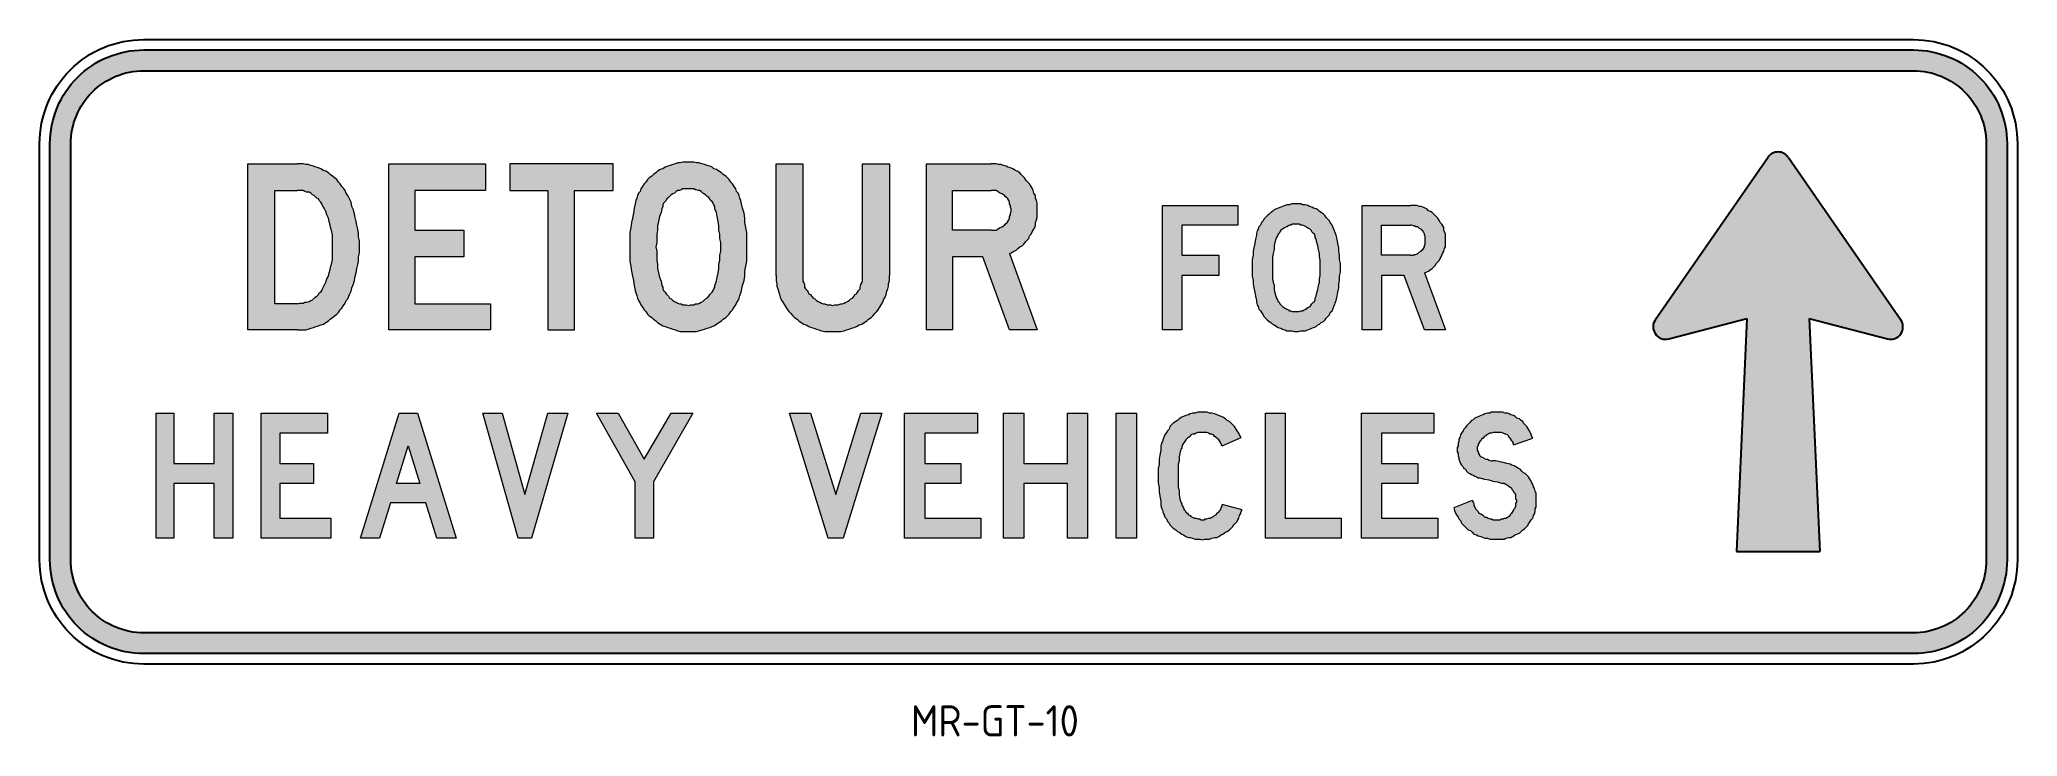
# Model space of a CAD drawing. Extents: x 73 to 263, y 139 to 206.
import ezdxf

# ---------------------------------------------------------------- set-up
doc = ezdxf.new("R2010")
doc.units = 0
doc.header["$LTSCALE"] = 12
doc.header["$MEASUREMENT"] = 0
doc.layers.get('0').update_dxf_attribs({"linetype": 'CONTINUOUS'})
for name, color, linetype in [('L25', 1, 'CONTINUOUS'), ('L35', 3, 'CONTINUOUS'), ('T25', 1, 'CONTINUOUS')]:
    doc.layers.add(name, color=color, linetype=linetype)
doc.styles.add('ISO', font='iso')

msp = doc.modelspace()

# ---------------------------------------------------------------- texts
at = {"layer": 'T25', "color": 3, "style": 'ISO'}
msp.add_text('MR-GT-10', height=3, dxfattribs=at).set_placement((156.88, 139.39))

# ---------------------------------------------------------------- blocks, each defined once
blk = doc.blocks.new('D1ARROW')
at = {"layer": 'L35'}
for p, q in [((-117.9, 222.8), (-9.9, 378.8)), ((9.9, 378.8), (117.9, 222.8)), ((-105, 204.4), (-30, 224)), ((-30, 224), (-40, 0)), ((30, 224), (105, 204.4)), ((30, 224), (40, 0)), ((-40, 0), (40, 0))]:
    blk.add_line(p, q, dxfattribs=at)
for centre, start, end in [((0, 372), 34.6952, 145.3048), ((-108, 216), 145.3048, 284.6593), ((108, 216), 255.3407, 34.6952)]:
    blk.add_arc(centre, 12, start, end, dxfattribs=at)
blk = doc.blocks.new('IBLK1')
at = {"layer": 'L35', "xscale": 0.1, "yscale": 0.1, "zscale": 0.1}
blk.add_blockref('D1ARROW', (12, 0), dxfattribs=at)

# ---------------------------------------------------------------- hatches: boundary and pattern name
at = {"layer": 'L25'}
h = msp.add_hatch(color=256, dxfattribs=at)
edge = h.paths.add_edge_path()
edge.add_line((83.17, 205.35), (253.17, 205.35))
edge.add_arc((253.17, 196.35), 9, 0, 90, ccw=False)
edge.add_line((262.17, 196.35), (262.17, 156.35))
edge.add_arc((253.17, 156.35), 9, 270, 360, ccw=False)
edge.add_line((253.17, 147.35), (83.17, 147.35))
edge.add_arc((83.17, 156.35), 9, 180, 270, ccw=False)
edge.add_line((74.17, 156.35), (74.17, 196.35))
edge.add_arc((83.17, 196.35), 9, 90, 180, ccw=False)
edge = h.paths.add_edge_path(flags=16)
edge.add_line((83.17, 203.35), (253.17, 203.35))
edge.add_arc((253.17, 196.35), 7, 0, 90, ccw=False)
edge.add_line((260.17, 196.35), (260.17, 156.35))
edge.add_arc((253.17, 156.35), 7, -90, 0, ccw=False)
edge.add_line((253.17, 149.35), (83.17, 149.35))
edge.add_arc((83.17, 156.35), 7, 180, 270, ccw=False)
edge.add_line((76.17, 156.35), (76.17, 196.35))
edge.add_arc((83.17, 196.35), 7, 90, 180, ccw=False)
h = msp.add_hatch(color=256, dxfattribs=at)
h.paths.add_polyline_path([(106.73, 194.42), (116.01, 194.42), (116.01, 191.84), (109.23, 191.84), (109.23, 188.05), (113.91, 188.05), (113.91, 185.47), (109.23, 185.47), (109.23, 180.95), (116.49, 180.95), (116.49, 178.45), (106.73, 178.45)])
h.paths.add_polyline_path([(118.35, 194.42), (118.35, 191.84), (121.98, 191.84), (121.98, 178.45), (124.56, 178.45), (124.56, 191.84), (128.27, 191.84), (128.27, 194.42)])
h.paths.add_polyline_path([(181.03, 190.39), (188.29, 190.39), (188.29, 188.53), (182.89, 188.53), (182.89, 185.63), (186.44, 185.63), (186.44, 183.69), (182.89, 183.69), (182.89, 178.45), (181.03, 178.45)])
h.paths.add_polyline_path([(97.94, 180.95), (95.76, 180.95), (95.76, 191.84), (97.94, 191.84), (98.18, 191.84), (98.34, 191.84), (98.5, 191.84), (98.66, 191.76), (98.82, 191.68), (99.07, 191.68), (99.23, 191.6), (99.39, 191.44), (99.55, 191.36), (99.63, 191.28), (99.79, 191.11), (99.95, 191.03), (100.03, 190.87), (100.19, 190.71), (100.28, 190.55), (100.36, 190.39), (100.52, 190.15), (100.68, 189.82), (100.76, 189.5), (100.92, 189.18), (101, 188.86), (101.08, 188.53), (101.16, 188.21), (101.24, 187.89), (101.32, 187.56), (101.32, 187.24), (101.32, 186.92), (101.32, 186.6), (101.32, 186.27), (101.32, 185.95), (101.32, 185.63), (101.32, 185.22), (101.24, 184.9), (101.16, 184.58), (101.08, 184.26), (101, 183.93), (100.92, 183.61), (100.76, 183.37), (100.68, 183.05), (100.52, 182.72), (100.36, 182.4), (100.28, 182.24), (100.19, 182.08), (100.03, 182), (99.95, 181.84), (99.79, 181.68), (99.63, 181.59), (99.55, 181.51), (99.39, 181.35), (99.23, 181.27), (99.07, 181.19), (98.82, 181.11), (98.66, 181.11), (98.5, 181.03), (98.34, 181.03), (98.18, 181.03)], flags=16)
h.paths.add_polyline_path([(97.94, 178.45), (93.18, 178.45), (93.18, 194.42), (97.94, 194.42), (98.26, 194.42), (98.5, 194.42), (98.74, 194.34), (98.98, 194.34), (99.23, 194.26), (99.47, 194.18), (99.71, 194.1), (99.95, 194.02), (100.19, 193.94), (100.44, 193.78), (100.68, 193.7), (100.92, 193.53), (101.08, 193.37), (101.32, 193.21), (101.49, 193.05), (101.73, 192.89), (101.89, 192.65), (102.05, 192.49), (102.21, 192.24), (102.37, 192.08), (102.53, 191.84), (102.61, 191.6), (102.78, 191.36), (102.94, 191.03), (103.1, 190.71), (103.18, 190.31), (103.34, 189.98), (103.42, 189.58), (103.5, 189.26), (103.58, 188.86), (103.66, 188.53), (103.74, 188.13), (103.82, 187.73), (103.82, 187.4), (103.91, 187), (103.91, 186.6), (103.91, 186.27), (103.91, 185.87), (103.82, 185.47), (103.82, 185.06), (103.74, 184.74), (103.66, 184.34), (103.58, 183.93), (103.5, 183.61), (103.42, 183.21), (103.34, 182.89), (103.18, 182.48), (103.1, 182.16), (102.94, 181.84), (102.78, 181.43), (102.61, 181.27), (102.53, 181.03), (102.37, 180.79), (102.21, 180.55), (102.05, 180.38), (101.89, 180.14), (101.73, 179.98), (101.49, 179.82), (101.32, 179.66), (101.08, 179.5), (100.92, 179.34), (100.68, 179.17), (100.44, 179.01), (100.19, 178.93), (99.95, 178.85), (99.71, 178.77), (99.47, 178.69), (99.23, 178.61), (98.98, 178.53), (98.74, 178.45), (98.5, 178.45), (98.26, 178.45)])
h.paths.add_polyline_path([(135.53, 192), (135.29, 192), (135.13, 192), (134.97, 192), (134.8, 191.92), (134.64, 191.84), (134.48, 191.84), (134.32, 191.76), (134.16, 191.6), (134, 191.52), (133.84, 191.44), (133.67, 191.28), (133.59, 191.19), (133.43, 191.03), (133.35, 190.87), (133.27, 190.79), (133.11, 190.63), (133.03, 190.47), (133.03, 190.31), (132.95, 190.07), (132.87, 189.74), (132.71, 189.34), (132.63, 188.86), (132.54, 188.45), (132.54, 188.05), (132.46, 187.64), (132.46, 187.24), (132.46, 186.84), (132.38, 186.43), (132.46, 186.03), (132.46, 185.63), (132.46, 185.14), (132.54, 184.74), (132.54, 184.34), (132.63, 183.93), (132.71, 183.53), (132.87, 183.13), (132.95, 182.72), (133.03, 182.56), (133.03, 182.4), (133.11, 182.24), (133.27, 182.08), (133.35, 181.92), (133.43, 181.84), (133.59, 181.68), (133.67, 181.51), (133.84, 181.43), (134, 181.27), (134.16, 181.19), (134.32, 181.11), (134.48, 181.03), (134.64, 180.95), (134.8, 180.95), (134.97, 180.87), (135.13, 180.87), (135.29, 180.87), (135.53, 180.79), (135.69, 180.87), (135.85, 180.87), (136.01, 180.87), (136.18, 180.95), (136.42, 180.95), (136.58, 181.03), (136.74, 181.11), (136.9, 181.19), (136.98, 181.27), (137.14, 181.43), (137.3, 181.51), (137.47, 181.68), (137.55, 181.84), (137.63, 181.92), (137.79, 182.08), (137.87, 182.24), (137.95, 182.4), (138.03, 182.56), (138.03, 182.72), (138.19, 183.13), (138.27, 183.53), (138.35, 183.93), (138.43, 184.34), (138.43, 184.74), (138.51, 185.14), (138.51, 185.63), (138.6, 186.03), (138.6, 186.43), (138.6, 186.84), (138.51, 187.24), (138.51, 187.64), (138.43, 188.05), (138.43, 188.45), (138.35, 188.86), (138.27, 189.34), (138.19, 189.74), (138.03, 190.07), (138.03, 190.31), (137.95, 190.47), (137.87, 190.63), (137.79, 190.79), (137.63, 190.87), (137.55, 191.03), (137.47, 191.19), (137.3, 191.28), (137.14, 191.44), (136.98, 191.52), (136.9, 191.6), (136.74, 191.76), (136.58, 191.84), (136.42, 191.84), (136.18, 191.92), (136.01, 192), (135.85, 192), (135.69, 192)], flags=16)
h.paths.add_polyline_path([(135.53, 194.58), (135.21, 194.58), (134.97, 194.58), (134.72, 194.5), (134.48, 194.5), (134.24, 194.42), (134, 194.34), (133.75, 194.26), (133.51, 194.18), (133.27, 194.1), (133.03, 193.94), (132.79, 193.86), (132.54, 193.7), (132.38, 193.53), (132.14, 193.37), (131.98, 193.21), (131.74, 193.05), (131.58, 192.89), (131.42, 192.65), (131.25, 192.49), (131.09, 192.24), (130.93, 192), (130.85, 191.76), (130.69, 191.6), (130.61, 191.36), (130.53, 191.11), (130.45, 190.87), (130.37, 190.55), (130.29, 190.15), (130.21, 189.66), (130.12, 189.18), (130.04, 188.77), (129.96, 188.29), (129.88, 187.81), (129.88, 187.32), (129.88, 186.92), (129.88, 186.43), (129.88, 185.95), (129.88, 185.47), (129.88, 185.06), (129.96, 184.58), (130.04, 184.1), (130.12, 183.61), (130.21, 183.21), (130.29, 182.72), (130.37, 182.24), (130.45, 182), (130.53, 181.76), (130.61, 181.51), (130.69, 181.27), (130.85, 181.03), (130.93, 180.87), (131.09, 180.63), (131.25, 180.38), (131.42, 180.22), (131.58, 179.98), (131.74, 179.82), (131.98, 179.66), (132.14, 179.5), (132.38, 179.34), (132.54, 179.17), (132.79, 179.01), (133.03, 178.85), (133.27, 178.77), (133.51, 178.69), (133.75, 178.61), (134, 178.53), (134.24, 178.45), (134.48, 178.37), (134.72, 178.29), (134.97, 178.29), (135.21, 178.29), (135.53, 178.29), (135.77, 178.29), (136.01, 178.29), (136.26, 178.29), (136.5, 178.37), (136.82, 178.45), (137.06, 178.53), (137.3, 178.61), (137.55, 178.69), (137.79, 178.77), (137.95, 178.85), (138.19, 179.01), (138.43, 179.17), (138.68, 179.34), (138.84, 179.5), (139.08, 179.66), (139.24, 179.82), (139.4, 179.98), (139.56, 180.22), (139.72, 180.38), (139.89, 180.63), (140.05, 180.87), (140.13, 181.03), (140.29, 181.27), (140.37, 181.51), (140.45, 181.76), (140.53, 182), (140.61, 182.24), (140.69, 182.72), (140.85, 183.21), (140.93, 183.61), (140.93, 184.1), (141.02, 184.58), (141.1, 185.06), (141.1, 185.47), (141.1, 185.95), (141.1, 186.43), (141.1, 186.92), (141.1, 187.32), (141.1, 187.81), (141.02, 188.29), (140.93, 188.77), (140.93, 189.18), (140.85, 189.66), (140.69, 190.15), (140.61, 190.55), (140.53, 190.87), (140.45, 191.11), (140.37, 191.36), (140.29, 191.6), (140.13, 191.76), (140.05, 192), (139.89, 192.24), (139.72, 192.49), (139.56, 192.65), (139.4, 192.89), (139.24, 193.05), (139.08, 193.21), (138.84, 193.37), (138.68, 193.53), (138.43, 193.7), (138.19, 193.86), (137.95, 193.94), (137.79, 194.1), (137.55, 194.18), (137.3, 194.26), (137.06, 194.34), (136.82, 194.42), (136.5, 194.5), (136.26, 194.5), (136.01, 194.58), (135.77, 194.58)])
h.paths.add_polyline_path([(143.92, 183.69), (143.92, 194.42), (146.5, 194.42), (146.5, 183.69), (146.5, 183.53), (146.5, 183.29), (146.5, 183.13), (146.58, 182.97), (146.66, 182.8), (146.66, 182.56), (146.74, 182.4), (146.9, 182.24), (146.99, 182.08), (147.07, 181.92), (147.23, 181.84), (147.31, 181.68), (147.47, 181.51), (147.63, 181.43), (147.79, 181.27), (147.95, 181.19), (148.11, 181.11), (148.28, 181.03), (148.44, 180.95), (148.6, 180.95), (148.84, 180.87), (149, 180.87), (149.16, 180.87), (149.33, 180.79), (149.57, 180.87), (149.73, 180.87), (149.89, 180.87), (150.13, 180.95), (150.29, 180.95), (150.45, 181.03), (150.62, 181.11), (150.78, 181.19), (150.94, 181.27), (151.1, 181.43), (151.26, 181.51), (151.42, 181.68), (151.5, 181.84), (151.66, 181.92), (151.75, 182.08), (151.83, 182.24), (151.99, 182.4), (151.99, 182.56), (152.07, 182.8), (152.15, 182.97), (152.23, 183.13), (152.23, 183.29), (152.23, 183.53), (152.23, 183.69), (152.23, 194.42), (154.81, 194.42), (154.81, 183.69), (154.81, 183.45), (154.81, 183.21), (154.73, 182.89), (154.73, 182.64), (154.65, 182.4), (154.57, 182.16), (154.49, 181.84), (154.41, 181.59), (154.25, 181.35), (154.17, 181.11), (154, 180.87), (153.92, 180.71), (153.76, 180.46), (153.6, 180.22), (153.44, 180.06), (153.2, 179.82), (153.04, 179.66), (152.79, 179.5), (152.63, 179.34), (152.39, 179.17), (152.15, 179.01), (151.91, 178.93), (151.66, 178.77), (151.42, 178.69), (151.18, 178.61), (150.94, 178.53), (150.7, 178.45), (150.45, 178.37), (150.13, 178.29), (149.89, 178.29), (149.65, 178.29), (149.33, 178.29), (149.08, 178.29), (148.84, 178.29), (148.6, 178.29), (148.28, 178.37), (148.03, 178.45), (147.79, 178.53), (147.55, 178.61), (147.31, 178.69), (147.07, 178.77), (146.82, 178.93), (146.58, 179.01), (146.34, 179.17), (146.1, 179.34), (145.94, 179.5), (145.69, 179.66), (145.53, 179.82), (145.29, 180.06), (145.13, 180.22), (144.97, 180.46), (144.81, 180.71), (144.73, 180.87), (144.57, 181.11), (144.4, 181.35), (144.32, 181.59), (144.24, 181.84), (144.16, 182.16), (144.08, 182.4), (144, 182.64), (144, 182.89), (143.92, 183.21), (143.92, 183.45)])
h.paths.add_polyline_path([(164.57, 188.05), (160.86, 188.05), (160.86, 191.84), (164.57, 191.84), (164.73, 191.84), (164.9, 191.84), (165.06, 191.84), (165.22, 191.76), (165.3, 191.68), (165.46, 191.6), (165.62, 191.52), (165.78, 191.44), (165.86, 191.36), (165.94, 191.28), (166.11, 191.11), (166.19, 191.03), (166.27, 190.87), (166.35, 190.71), (166.35, 190.55), (166.43, 190.39), (166.43, 190.23), (166.51, 190.07), (166.51, 189.9), (166.51, 189.82), (166.43, 189.66), (166.43, 189.5), (166.35, 189.34), (166.35, 189.18), (166.27, 189.02), (166.19, 188.86), (166.11, 188.77), (165.94, 188.61), (165.86, 188.53), (165.78, 188.45), (165.62, 188.37), (165.46, 188.29), (165.3, 188.21), (165.22, 188.13), (165.06, 188.05), (164.9, 188.05), (164.73, 188.05)], flags=16)
h.paths.add_polyline_path([(166.35, 185.79), (169.01, 178.45), (166.35, 178.45), (163.77, 185.47), (160.86, 185.47), (160.86, 178.45), (158.36, 178.45), (158.36, 194.42), (164.57, 194.42), (164.81, 194.42), (165.06, 194.42), (165.3, 194.34), (165.54, 194.34), (165.78, 194.26), (166.02, 194.18), (166.19, 194.1), (166.43, 194.02), (166.67, 193.94), (166.91, 193.78), (167.07, 193.7), (167.32, 193.53), (167.48, 193.37), (167.64, 193.21), (167.8, 193.05), (167.96, 192.81), (168.12, 192.65), (168.28, 192.49), (168.44, 192.24), (168.53, 192.08), (168.61, 191.84), (168.69, 191.6), (168.85, 191.36), (168.85, 191.11), (168.93, 190.87), (169.01, 190.63), (169.01, 190.39), (169.01, 190.15), (169.01, 189.9), (169.01, 189.74), (169.01, 189.5), (169.01, 189.26), (168.93, 189.02), (168.85, 188.77), (168.85, 188.53), (168.77, 188.29), (168.61, 188.05), (168.53, 187.89), (168.44, 187.64), (168.28, 187.48), (168.2, 187.24), (168.04, 187.08), (167.88, 186.92), (167.72, 186.68), (167.56, 186.52), (167.32, 186.43), (167.15, 186.27), (166.99, 186.11), (166.75, 186.03), (166.51, 185.87)])
h.paths.add_polyline_path([(193.86, 188.61), (193.7, 188.61), (193.53, 188.61), (193.37, 188.53), (193.21, 188.53), (193.13, 188.45), (192.97, 188.37), (192.81, 188.29), (192.65, 188.21), (192.57, 188.13), (192.41, 188.05), (192.32, 187.89), (192.24, 187.73), (192.16, 187.64), (192.08, 187.48), (192, 187.32), (191.92, 187.16), (191.84, 186.84), (191.76, 186.52), (191.76, 186.19), (191.68, 185.79), (191.6, 185.47), (191.6, 185.14), (191.6, 184.74), (191.6, 184.42), (191.6, 184.1), (191.6, 183.69), (191.6, 183.37), (191.68, 183.05), (191.76, 182.72), (191.76, 182.32), (191.84, 182), (191.92, 181.68), (192, 181.51), (192.08, 181.35), (192.16, 181.19), (192.24, 181.11), (192.32, 180.95), (192.41, 180.87), (192.57, 180.71), (192.65, 180.63), (192.81, 180.55), (192.97, 180.46), (193.13, 180.38), (193.21, 180.3), (193.37, 180.3), (193.53, 180.22), (193.7, 180.22), (193.86, 180.22), (194.02, 180.22), (194.18, 180.22), (194.34, 180.3), (194.5, 180.3), (194.66, 180.38), (194.83, 180.46), (194.91, 180.55), (195.07, 180.63), (195.23, 180.71), (195.31, 180.87), (195.39, 180.95), (195.55, 181.11), (195.63, 181.19), (195.71, 181.35), (195.71, 181.51), (195.79, 181.68), (195.87, 182), (195.95, 182.32), (196.04, 182.72), (196.12, 183.05), (196.12, 183.37), (196.2, 183.69), (196.2, 184.1), (196.2, 184.42), (196.2, 184.74), (196.2, 185.14), (196.12, 185.47), (196.12, 185.79), (196.04, 186.19), (195.95, 186.52), (195.87, 186.84), (195.79, 187.16), (195.71, 187.32), (195.71, 187.48), (195.63, 187.64), (195.55, 187.73), (195.39, 187.89), (195.31, 188.05), (195.23, 188.13), (195.07, 188.21), (194.91, 188.29), (194.83, 188.37), (194.66, 188.45), (194.5, 188.53), (194.34, 188.53), (194.18, 188.61), (194.02, 188.61)], flags=16)
h.paths.add_polyline_path([(193.86, 190.55), (193.7, 190.55), (193.45, 190.55), (193.21, 190.47), (192.97, 190.47), (192.81, 190.39), (192.57, 190.31), (192.41, 190.23), (192.16, 190.15), (192, 190.07), (191.76, 189.98), (191.6, 189.82), (191.44, 189.74), (191.28, 189.58), (191.11, 189.42), (190.95, 189.26), (190.79, 189.1), (190.71, 188.94), (190.55, 188.77), (190.47, 188.53), (190.31, 188.37), (190.23, 188.13), (190.15, 187.97), (190.07, 187.73), (190.07, 187.56), (189.98, 187.16), (189.9, 186.76), (189.82, 186.35), (189.74, 186.03), (189.74, 185.63), (189.66, 185.22), (189.66, 184.82), (189.66, 184.42), (189.66, 184.01), (189.66, 183.61), (189.74, 183.21), (189.74, 182.89), (189.82, 182.48), (189.9, 182.08), (189.98, 181.68), (190.07, 181.27), (190.07, 181.11), (190.15, 180.87), (190.23, 180.71), (190.31, 180.46), (190.47, 180.3), (190.55, 180.14), (190.71, 179.9), (190.79, 179.74), (190.95, 179.58), (191.11, 179.42), (191.28, 179.25), (191.44, 179.17), (191.6, 179.01), (191.76, 178.93), (192, 178.77), (192.16, 178.69), (192.41, 178.61), (192.57, 178.53), (192.81, 178.45), (192.97, 178.37), (193.21, 178.37), (193.45, 178.37), (193.7, 178.29), (193.86, 178.29), (194.1, 178.29), (194.34, 178.37), (194.5, 178.37), (194.74, 178.37), (194.99, 178.45), (195.15, 178.53), (195.39, 178.61), (195.55, 178.69), (195.79, 178.77), (195.95, 178.93), (196.12, 179.01), (196.28, 179.17), (196.52, 179.25), (196.68, 179.42), (196.76, 179.58), (196.92, 179.74), (197.08, 179.9), (197.16, 180.14), (197.33, 180.3), (197.41, 180.46), (197.49, 180.71), (197.57, 180.87), (197.65, 181.11), (197.73, 181.27), (197.81, 181.68), (197.89, 182.08), (197.97, 182.48), (197.97, 182.89), (198.05, 183.21), (198.05, 183.61), (198.13, 184.01), (198.13, 184.42), (198.13, 184.82), (198.05, 185.22), (198.05, 185.63), (197.97, 186.03), (197.97, 186.35), (197.89, 186.76), (197.81, 187.16), (197.73, 187.56), (197.65, 187.73), (197.57, 187.97), (197.49, 188.13), (197.41, 188.37), (197.33, 188.53), (197.16, 188.77), (197.08, 188.94), (196.92, 189.1), (196.76, 189.26), (196.68, 189.42), (196.52, 189.58), (196.28, 189.74), (196.12, 189.82), (195.95, 189.98), (195.79, 190.07), (195.55, 190.15), (195.39, 190.23), (195.15, 190.31), (194.99, 190.39), (194.74, 190.47), (194.5, 190.47), (194.34, 190.55), (194.1, 190.55)])
h.paths.add_polyline_path([(204.91, 185.63), (202.09, 185.63), (202.09, 188.53), (204.91, 188.53), (204.99, 188.53), (205.15, 188.45), (205.23, 188.45), (205.39, 188.37), (205.56, 188.37), (205.64, 188.29), (205.72, 188.21), (205.88, 188.13), (205.96, 188.05), (206.04, 187.97), (206.12, 187.81), (206.2, 187.73), (206.2, 187.56), (206.28, 187.48), (206.28, 187.32), (206.28, 187.16), (206.28, 187.08), (206.28, 186.92), (206.28, 186.84), (206.28, 186.68), (206.2, 186.52), (206.2, 186.43), (206.12, 186.27), (206.04, 186.19), (205.96, 186.11), (205.88, 186.03), (205.72, 185.95), (205.64, 185.87), (205.56, 185.79), (205.39, 185.71), (205.23, 185.71), (205.15, 185.63), (204.99, 185.63)], flags=16)
h.paths.add_polyline_path([(206.2, 183.93), (208.22, 178.45), (206.2, 178.45), (204.26, 183.69), (202.09, 183.69), (202.09, 178.45), (200.23, 178.45), (200.23, 190.39), (204.91, 190.39), (205.07, 190.39), (205.31, 190.39), (205.47, 190.39), (205.72, 190.31), (205.88, 190.31), (206.04, 190.23), (206.28, 190.15), (206.44, 190.07), (206.6, 189.9), (206.77, 189.82), (206.93, 189.74), (207.09, 189.58), (207.25, 189.42), (207.41, 189.26), (207.49, 189.18), (207.65, 188.94), (207.73, 188.77), (207.89, 188.61), (207.98, 188.45), (208.06, 188.29), (208.06, 188.05), (208.14, 187.89), (208.22, 187.64), (208.22, 187.48), (208.22, 187.24), (208.22, 187.08), (208.22, 186.84), (208.22, 186.68), (208.22, 186.43), (208.14, 186.27), (208.06, 186.03), (207.98, 185.87), (207.89, 185.63), (207.81, 185.47), (207.73, 185.31), (207.65, 185.14), (207.49, 184.98), (207.33, 184.82), (207.25, 184.66), (207.09, 184.5), (206.93, 184.34), (206.77, 184.26), (206.6, 184.1), (206.36, 184.01)])
msp.add_hatch(color=256, dxfattribs=at).paths.add_polyline_path([(243.17, 179.55), (250.66, 177.59, 0.696018), (251.96, 179.43), (241.16, 195.03, 0.523953), (239.18, 195.03), (228.38, 179.43, 0.696018), (229.67, 177.59), (237.17, 179.55), (236.17, 157.15), (244.17, 157.15)])
h = msp.add_hatch(color=256, dxfattribs=at)
h.paths.add_polyline_path([(145.21, 170.46), (147.23, 170.46), (149.65, 162.64), (152.07, 170.46), (154.08, 170.46), (150.37, 158.44), (148.92, 158.44)])
h.paths.add_polyline_path([(156.26, 170.46), (163.28, 170.46), (163.28, 168.53), (158.2, 168.53), (158.2, 165.62), (161.67, 165.62), (161.67, 163.68), (158.2, 163.68), (158.2, 160.38), (163.6, 160.38), (163.6, 158.44), (156.26, 158.44)])
h.paths.add_polyline_path([(165.78, 170.46), (167.72, 170.46), (167.72, 165.62), (171.91, 165.62), (171.91, 170.46), (173.85, 170.46), (173.85, 158.44), (171.91, 158.44), (171.91, 163.68), (167.72, 163.68), (167.72, 158.44), (165.78, 158.44)])
h.paths.add_polyline_path([(176.59, 170.46), (178.53, 170.46), (178.53, 158.44), (176.59, 158.44)])
h.paths.add_polyline_path([(190.95, 170.46), (192.81, 170.46), (192.81, 160.38), (198.21, 160.38), (198.21, 158.44), (190.95, 158.44)])
h.paths.add_polyline_path([(200.15, 170.46), (207.09, 170.46), (207.09, 168.53), (202.09, 168.53), (202.09, 165.62), (205.56, 165.62), (205.56, 163.68), (202.09, 163.68), (202.09, 160.38), (207.49, 160.38), (207.49, 158.44), (200.15, 158.44)])
h.paths.add_polyline_path([(126.66, 170.46), (128.75, 170.46), (131.25, 166.02), (133.84, 170.46), (135.93, 170.46), (132.14, 163.85), (132.14, 158.44), (130.37, 158.44), (130.37, 163.85)])
h.paths.add_polyline_path([(115.76, 170.46), (117.62, 170.46), (119.8, 162.64), (121.98, 170.46), (123.91, 170.46), (120.44, 158.44), (119.15, 158.44)])
h.paths.add_polyline_path([(109.71, 163.68), (107.46, 163.68), (108.58, 167.32)], flags=16)
h.paths.add_polyline_path([(103.99, 158.44), (107.7, 170.46), (109.47, 170.46), (113.18, 158.44), (111.33, 158.44), (110.28, 161.83), (106.89, 161.83), (105.84, 158.44)])
h.paths.add_polyline_path([(94.47, 170.46), (100.84, 170.46), (100.84, 168.53), (96.24, 168.53), (96.24, 165.62), (99.47, 165.62), (99.47, 163.68), (96.24, 163.68), (96.24, 160.38), (101.16, 160.38), (101.16, 158.44), (94.47, 158.44)])
h.paths.add_polyline_path([(84.38, 170.46), (86.08, 170.46), (86.08, 165.62), (89.95, 165.62), (89.95, 170.46), (91.72, 170.46), (91.72, 158.44), (89.95, 158.44), (89.95, 163.68), (86.08, 163.68), (86.08, 158.44), (84.38, 158.44)])
h.paths.add_polyline_path([(184.9, 170.54), (184.66, 170.54), (184.42, 170.54), (184.18, 170.46), (183.93, 170.46), (183.69, 170.38), (183.53, 170.3), (183.29, 170.22), (183.05, 170.14), (182.89, 170.06), (182.64, 169.9), (182.48, 169.74), (182.32, 169.65), (182.08, 169.49), (181.92, 169.33), (181.76, 169.17), (181.68, 168.93), (181.51, 168.77), (181.43, 168.61), (181.27, 168.36), (181.19, 168.2), (181.11, 167.96), (181.03, 167.72), (180.95, 167.56), (180.87, 167.32), (180.87, 166.91), (180.79, 166.43), (180.71, 166.02), (180.71, 165.54), (180.63, 165.14), (180.63, 164.65), (180.63, 164.25), (180.63, 163.77), (180.71, 163.28), (180.71, 162.88), (180.79, 162.47), (180.87, 161.99), (180.87, 161.59), (180.95, 161.35), (181.03, 161.1), (181.11, 160.86), (181.19, 160.7), (181.27, 160.46), (181.43, 160.3), (181.51, 160.05), (181.68, 159.89), (181.76, 159.73), (181.92, 159.57), (182.08, 159.41), (182.32, 159.25), (182.48, 159.09), (182.64, 159.01), (182.89, 158.84), (183.05, 158.76), (183.29, 158.6), (183.53, 158.52), (183.69, 158.52), (183.93, 158.44), (184.18, 158.36), (184.42, 158.36), (184.66, 158.36), (184.9, 158.28), (185.06, 158.36), (185.31, 158.36), (185.55, 158.36), (185.79, 158.44), (186.03, 158.52), (186.27, 158.52), (186.44, 158.6), (186.68, 158.76), (186.84, 158.84), (187.08, 159.01), (187.24, 159.09), (187.48, 159.25), (187.65, 159.41), (187.81, 159.57), (187.89, 159.73), (188.05, 159.89), (188.21, 160.05), (188.29, 160.22), (188.37, 160.38), (188.45, 160.62), (188.53, 160.78), (188.61, 161.02), (188.69, 161.18), (186.76, 161.67), (186.76, 161.51), (186.68, 161.35), (186.6, 161.18), (186.52, 161.1), (186.44, 160.94), (186.27, 160.86), (186.19, 160.7), (186.03, 160.62), (185.95, 160.54), (185.79, 160.46), (185.63, 160.38), (185.47, 160.38), (185.31, 160.3), (185.14, 160.3), (185.06, 160.22), (184.9, 160.22), (184.74, 160.22), (184.58, 160.3), (184.42, 160.3), (184.26, 160.38), (184.1, 160.38), (183.93, 160.46), (183.77, 160.54), (183.69, 160.62), (183.53, 160.7), (183.45, 160.86), (183.29, 160.94), (183.21, 161.1), (183.13, 161.18), (183.05, 161.35), (182.97, 161.51), (182.89, 161.59), (182.89, 161.75), (182.8, 161.91), (182.72, 162.23), (182.64, 162.64), (182.64, 162.96), (182.56, 163.36), (182.56, 163.68), (182.56, 164.09), (182.56, 164.41), (182.56, 164.81), (182.56, 165.14), (182.56, 165.54), (182.64, 165.86), (182.64, 166.27), (182.72, 166.59), (182.8, 166.99), (182.89, 167.07), (182.89, 167.23), (182.97, 167.4), (183.05, 167.56), (183.13, 167.64), (183.21, 167.8), (183.29, 167.88), (183.45, 168.04), (183.53, 168.12), (183.69, 168.2), (183.77, 168.36), (183.93, 168.44), (184.1, 168.44), (184.26, 168.53), (184.42, 168.61), (184.58, 168.61), (184.74, 168.61), (184.9, 168.61), (185.06, 168.61), (185.14, 168.61), (185.31, 168.61), (185.47, 168.53), (185.63, 168.44), (185.79, 168.44), (185.95, 168.36), (186.03, 168.2), (186.19, 168.12), (186.27, 168.04), (186.44, 167.88), (186.52, 167.8), (186.6, 167.64), (186.68, 167.48), (186.76, 167.32), (188.61, 168.12), (188.45, 168.36), (188.37, 168.53), (188.21, 168.77), (188.13, 168.93), (187.97, 169.17), (187.81, 169.33), (187.65, 169.49), (187.48, 169.65), (187.24, 169.74), (187.08, 169.9), (186.84, 170.06), (186.68, 170.14), (186.44, 170.22), (186.27, 170.3), (186.03, 170.38), (185.79, 170.46), (185.55, 170.46), (185.31, 170.54), (185.06, 170.54)])
h.paths.add_polyline_path([(214.75, 167.4), (216.61, 168.04), (216.53, 168.2), (216.45, 168.44), (216.37, 168.61), (216.28, 168.77), (216.12, 169.01), (216.04, 169.17), (215.88, 169.33), (215.72, 169.49), (215.64, 169.65), (215.48, 169.74), (215.32, 169.9), (215.07, 169.98), (214.91, 170.14), (214.75, 170.22), (214.51, 170.3), (214.35, 170.38), (214.19, 170.46), (213.95, 170.46), (213.7, 170.54), (213.54, 170.54), (213.3, 170.54), (213.14, 170.54), (212.9, 170.54), (212.65, 170.54), (212.49, 170.46), (212.25, 170.46), (212.01, 170.38), (211.85, 170.3), (211.61, 170.22), (211.44, 170.14), (211.28, 170.06), (211.04, 169.98), (210.88, 169.82), (210.72, 169.74), (210.56, 169.57), (210.4, 169.41), (210.23, 169.25), (210.15, 169.09), (209.99, 168.93), (209.91, 168.77), (209.75, 168.53), (209.67, 168.36), (209.59, 168.12), (209.51, 167.96), (209.51, 167.72), (209.43, 167.56), (209.43, 167.32), (209.35, 167.15), (209.35, 166.91), (209.35, 166.75), (209.43, 166.59), (209.43, 166.35), (209.51, 166.19), (209.51, 166.02), (209.59, 165.78), (209.67, 165.62), (209.75, 165.46), (209.91, 165.3), (209.99, 165.14), (210.15, 165.06), (210.23, 164.89), (210.4, 164.73), (210.56, 164.65), (210.72, 164.57), (210.88, 164.49), (211.04, 164.41), (211.2, 164.33), (211.36, 164.25), (211.53, 164.25), (211.69, 164.17), (212.01, 164.09), (212.41, 164.01), (212.74, 163.93), (213.22, 163.85), (213.7, 163.68), (213.86, 163.68), (214.03, 163.6), (214.11, 163.52), (214.27, 163.44), (214.35, 163.36), (214.51, 163.28), (214.59, 163.2), (214.67, 163.04), (214.75, 162.96), (214.83, 162.8), (214.91, 162.72), (214.99, 162.56), (214.99, 162.39), (214.99, 162.23), (215.07, 162.07), (215.07, 161.91), (214.99, 161.83), (214.99, 161.67), (214.99, 161.51), (214.91, 161.35), (214.83, 161.26), (214.75, 161.1), (214.67, 160.94), (214.59, 160.86), (214.51, 160.78), (214.43, 160.62), (214.27, 160.54), (214.19, 160.46), (214.03, 160.38), (213.86, 160.38), (213.78, 160.3), (213.62, 160.3), (213.46, 160.22), (213.3, 160.22), (213.14, 160.22), (212.98, 160.22), (212.82, 160.22), (212.65, 160.3), (212.49, 160.3), (212.33, 160.38), (212.17, 160.46), (212.01, 160.46), (211.85, 160.62), (211.77, 160.7), (211.61, 160.78), (211.44, 160.86), (211.36, 161.02), (211.28, 161.1), (211.12, 161.26), (211.04, 161.43), (210.96, 161.59), (210.96, 161.75), (210.88, 161.91), (210.8, 162.07), (209.02, 161.35), (209.1, 161.1), (209.19, 160.86), (209.27, 160.7), (209.43, 160.46), (209.51, 160.3), (209.67, 160.14), (209.75, 159.89), (209.91, 159.73), (210.07, 159.57), (210.23, 159.41), (210.4, 159.25), (210.64, 159.17), (210.8, 159.01), (210.96, 158.84), (211.2, 158.76), (211.36, 158.68), (211.61, 158.6), (211.85, 158.52), (212.01, 158.44), (212.25, 158.44), (212.49, 158.36), (212.74, 158.36), (212.9, 158.36), (213.14, 158.36), (213.38, 158.36), (213.62, 158.36), (213.86, 158.36), (214.03, 158.44), (214.27, 158.52), (214.51, 158.52), (214.67, 158.6), (214.91, 158.76), (215.07, 158.84), (215.32, 158.92), (215.48, 159.09), (215.64, 159.25), (215.8, 159.33), (215.96, 159.49), (216.12, 159.65), (216.2, 159.81), (216.37, 160.05), (216.45, 160.22), (216.61, 160.38), (216.69, 160.62), (216.77, 160.78), (216.85, 161.02), (216.85, 161.26), (216.93, 161.43), (216.93, 161.67), (216.93, 161.91), (216.93, 162.07), (216.93, 162.31), (216.93, 162.56), (216.93, 162.72), (216.85, 162.96), (216.77, 163.2), (216.69, 163.36), (216.61, 163.6), (216.53, 163.77), (216.45, 163.93), (216.28, 164.17), (216.2, 164.33), (216.04, 164.49), (215.88, 164.65), (215.72, 164.73), (215.56, 164.89), (215.4, 165.06), (215.24, 165.14), (214.99, 165.3), (214.83, 165.38), (214.59, 165.46), (214.43, 165.54), (214.11, 165.62), (213.78, 165.7), (213.46, 165.78), (213.06, 165.86), (212.74, 165.86), (212.57, 165.86), (212.41, 165.94), (212.25, 166.02), (212.09, 166.02), (211.93, 166.1), (211.85, 166.19), (211.69, 166.27), (211.61, 166.27), (211.53, 166.35), (211.44, 166.51), (211.44, 166.59), (211.36, 166.67), (211.36, 166.75), (211.28, 166.91), (211.28, 166.99), (211.28, 167.15), (211.28, 167.23), (211.36, 167.32), (211.36, 167.48), (211.44, 167.56), (211.53, 167.72), (211.61, 167.8), (211.69, 167.96), (211.85, 168.04), (211.93, 168.2), (212.09, 168.28), (212.17, 168.36), (212.33, 168.44), (212.49, 168.53), (212.65, 168.53), (212.82, 168.61), (212.98, 168.61), (213.14, 168.61), (213.22, 168.61), (213.38, 168.61), (213.54, 168.61), (213.62, 168.61), (213.78, 168.53), (213.95, 168.44), (214.03, 168.44), (214.19, 168.36), (214.27, 168.28), (214.35, 168.12), (214.43, 168.04), (214.51, 167.96), (214.59, 167.8), (214.67, 167.72), (214.75, 167.56)])

# ---------------------------------------------------------------- linework, layer by layer
at = {"color": 3, "lineweight": 0}
for points in [[(97.94, 178.45), (93.18, 178.45), (93.18, 194.42)], [(93.18, 194.42), (97.94, 194.42)], [(102.78, 191.36), (102.61, 191.6), (102.53, 191.84), (102.37, 192.08), (102.21, 192.24), (102.05, 192.49), (101.89, 192.65), (101.73, 192.89), (101.49, 193.05), (101.32, 193.21), (101.08, 193.37), (100.92, 193.53), (100.68, 193.7), (100.44, 193.78), (100.19, 193.94), (99.95, 194.02), (99.71, 194.1), (99.47, 194.18), (99.23, 194.26), (98.98, 194.34), (98.74, 194.34), (98.5, 194.42), (98.26, 194.42), (97.94, 194.42)], [(106.73, 194.42), (116.01, 194.42), (116.01, 191.84), (109.23, 191.84), (109.23, 188.05), (113.91, 188.05), (113.91, 185.47), (109.23, 185.47), (109.23, 180.95), (116.49, 180.95), (116.49, 178.45), (106.73, 178.45), (106.73, 194.42), (106.73, 194.42)], [(118.35, 194.42), (118.35, 191.84), (121.98, 191.84), (121.98, 178.45), (124.56, 178.45), (124.56, 191.84), (128.27, 191.84), (128.27, 194.42), (118.35, 194.42), (118.35, 194.42)], [(135.53, 194.58), (135.21, 194.58), (134.97, 194.58), (134.72, 194.5), (134.48, 194.5), (134.24, 194.42), (134, 194.34), (133.75, 194.26), (133.51, 194.18), (133.27, 194.1), (133.03, 193.94), (132.79, 193.86), (132.54, 193.7), (132.38, 193.53), (132.14, 193.37), (131.98, 193.21), (131.74, 193.05), (131.58, 192.89), (131.42, 192.65), (131.25, 192.49), (131.09, 192.24), (130.93, 192), (130.85, 191.76), (130.69, 191.6), (130.61, 191.36), (130.53, 191.11), (130.45, 190.87), (130.37, 190.55)], [(140.61, 190.55), (140.53, 190.87), (140.45, 191.11), (140.37, 191.36), (140.29, 191.6), (140.13, 191.76), (140.05, 192), (139.89, 192.24), (139.72, 192.49), (139.56, 192.65), (139.4, 192.89), (139.24, 193.05), (139.08, 193.21), (138.84, 193.37), (138.68, 193.53), (138.43, 193.7), (138.19, 193.86), (137.95, 193.94), (137.79, 194.1), (137.55, 194.18), (137.3, 194.26), (137.06, 194.34), (136.82, 194.42), (136.5, 194.5), (136.26, 194.5), (136.01, 194.58), (135.77, 194.58), (135.53, 194.58)], [(143.92, 194.42), (146.5, 194.42), (146.5, 183.69), (146.5, 183.53), (146.5, 183.29), (146.5, 183.13), (146.58, 182.97), (146.66, 182.8), (146.66, 182.56), (146.74, 182.4), (146.9, 182.24), (146.99, 182.08), (147.07, 181.92), (147.23, 181.84), (147.31, 181.68), (147.47, 181.51), (147.63, 181.43), (147.79, 181.27), (147.95, 181.19), (148.11, 181.11), (148.28, 181.03), (148.44, 180.95), (148.6, 180.95), (148.84, 180.87), (149, 180.87), (149.16, 180.87), (149.33, 180.79), (149.57, 180.87), (149.73, 180.87), (149.89, 180.87), (150.13, 180.95), (150.29, 180.95), (150.45, 181.03), (150.62, 181.11), (150.78, 181.19), (150.94, 181.27), (151.1, 181.43), (151.26, 181.51), (151.42, 181.68), (151.5, 181.84), (151.66, 181.92), (151.75, 182.08), (151.83, 182.24), (151.99, 182.4), (151.99, 182.56), (152.07, 182.8), (152.15, 182.97), (152.23, 183.13), (152.23, 183.29), (152.23, 183.53), (152.23, 183.69), (152.23, 194.42), (154.81, 194.42), (154.81, 183.69)], [(143.92, 183.69), (143.92, 194.42)], [(166.35, 185.79), (169.01, 178.45), (166.35, 178.45), (163.77, 185.47), (160.86, 185.47), (160.86, 178.45), (158.36, 178.45), (158.36, 194.42)], [(158.36, 194.42), (164.57, 194.42)], [(169.01, 189.9), (169.01, 190.15), (169.01, 190.39), (169.01, 190.63), (168.93, 190.87), (168.85, 191.11), (168.85, 191.36), (168.69, 191.6), (168.61, 191.84), (168.53, 192.08), (168.44, 192.24), (168.28, 192.49), (168.12, 192.65), (167.96, 192.81), (167.8, 193.05), (167.64, 193.21), (167.48, 193.37), (167.32, 193.53), (167.07, 193.7), (166.91, 193.78), (166.67, 193.94), (166.43, 194.02), (166.19, 194.1), (166.02, 194.18), (165.78, 194.26), (165.54, 194.34), (165.3, 194.34), (165.06, 194.42), (164.81, 194.42), (164.57, 194.42)], [(135.53, 192), (135.29, 192), (135.13, 192), (134.97, 192), (134.8, 191.92), (134.64, 191.84), (134.48, 191.84), (134.32, 191.76), (134.16, 191.6), (134, 191.52), (133.84, 191.44), (133.67, 191.28), (133.59, 191.19), (133.43, 191.03), (133.35, 190.87), (133.27, 190.79), (133.11, 190.63), (133.03, 190.47), (133.03, 190.31), (132.95, 190.07)], [(138.03, 190.07), (138.03, 190.31), (137.95, 190.47), (137.87, 190.63), (137.79, 190.79), (137.63, 190.87), (137.55, 191.03), (137.47, 191.19), (137.3, 191.28), (137.14, 191.44), (136.98, 191.52), (136.9, 191.6), (136.74, 191.76), (136.58, 191.84), (136.42, 191.84), (136.18, 191.92), (136.01, 192), (135.85, 192), (135.69, 192), (135.53, 192)], [(97.94, 180.95), (95.76, 180.95), (95.76, 191.84)], [(95.76, 191.84), (97.94, 191.84)], [(100.36, 190.39), (100.28, 190.55), (100.19, 190.71), (100.03, 190.87), (99.95, 191.03), (99.79, 191.11), (99.63, 191.28), (99.55, 191.36), (99.39, 191.44), (99.23, 191.6), (99.07, 191.68), (98.82, 191.68), (98.66, 191.76), (98.5, 191.84), (98.34, 191.84), (98.18, 191.84), (97.94, 191.84)], [(100.36, 182.4), (100.52, 182.72), (100.68, 183.05), (100.76, 183.37), (100.92, 183.61), (101, 183.93), (101.08, 184.26), (101.16, 184.58), (101.24, 184.9), (101.32, 185.22), (101.32, 185.63), (101.32, 185.95), (101.32, 186.27), (101.32, 186.6), (101.32, 186.92), (101.32, 187.24), (101.32, 187.56), (101.24, 187.89), (101.16, 188.21), (101.08, 188.53), (101, 188.86), (100.92, 189.18), (100.76, 189.5), (100.68, 189.82), (100.52, 190.15), (100.36, 190.39)], [(102.78, 181.43), (102.94, 181.84), (103.1, 182.16), (103.18, 182.48), (103.34, 182.89), (103.42, 183.21), (103.5, 183.61), (103.58, 183.93), (103.66, 184.34), (103.74, 184.74), (103.82, 185.06), (103.82, 185.47), (103.91, 185.87), (103.91, 186.27), (103.91, 186.6), (103.91, 187), (103.82, 187.4), (103.82, 187.73), (103.74, 188.13), (103.66, 188.53), (103.58, 188.86), (103.5, 189.26), (103.42, 189.58), (103.34, 189.98), (103.18, 190.31), (103.1, 190.71), (102.94, 191.03), (102.78, 191.36)], [(130.37, 190.55), (130.29, 190.15), (130.21, 189.66), (130.12, 189.18), (130.04, 188.77), (129.96, 188.29), (129.88, 187.81), (129.88, 187.32), (129.88, 186.92), (129.88, 186.43), (129.88, 185.95), (129.88, 185.47), (129.88, 185.06), (129.96, 184.58), (130.04, 184.1), (130.12, 183.61), (130.21, 183.21), (130.29, 182.72), (130.37, 182.24)], [(132.95, 190.07), (132.87, 189.74), (132.71, 189.34), (132.63, 188.86), (132.54, 188.45), (132.54, 188.05), (132.46, 187.64), (132.46, 187.24), (132.46, 186.84), (132.38, 186.43), (132.46, 186.03), (132.46, 185.63), (132.46, 185.14), (132.54, 184.74), (132.54, 184.34), (132.63, 183.93), (132.71, 183.53), (132.87, 183.13), (132.95, 182.72)], [(138.03, 182.72), (138.19, 183.13), (138.27, 183.53), (138.35, 183.93), (138.43, 184.34), (138.43, 184.74), (138.51, 185.14), (138.51, 185.63), (138.6, 186.03), (138.6, 186.43), (138.6, 186.84), (138.51, 187.24), (138.51, 187.64), (138.43, 188.05), (138.43, 188.45), (138.35, 188.86), (138.27, 189.34), (138.19, 189.74), (138.03, 190.07)], [(140.61, 182.24), (140.69, 182.72), (140.85, 183.21), (140.93, 183.61), (140.93, 184.1), (141.02, 184.58), (141.1, 185.06), (141.1, 185.47), (141.1, 185.95), (141.1, 186.43), (141.1, 186.92), (141.1, 187.32), (141.1, 187.81), (141.02, 188.29), (140.93, 188.77), (140.93, 189.18), (140.85, 189.66), (140.69, 190.15), (140.61, 190.55)], [(164.57, 188.05), (160.86, 188.05), (160.86, 191.84)], [(160.86, 191.84), (164.57, 191.84)], [(166.51, 189.9), (166.51, 190.07), (166.43, 190.23), (166.43, 190.39), (166.35, 190.55), (166.35, 190.71), (166.27, 190.87), (166.19, 191.03), (166.11, 191.11), (165.94, 191.28), (165.86, 191.36), (165.78, 191.44), (165.62, 191.52), (165.46, 191.6), (165.3, 191.68), (165.22, 191.76), (165.06, 191.84), (164.9, 191.84), (164.73, 191.84), (164.57, 191.84)], [(181.03, 190.39), (188.29, 190.39), (188.29, 188.53), (182.89, 188.53), (182.89, 185.63), (186.44, 185.63), (186.44, 183.69), (182.89, 183.69), (182.89, 178.45), (181.03, 178.45), (181.03, 190.39), (181.03, 190.39)], [(193.86, 190.55), (193.7, 190.55), (193.45, 190.55), (193.21, 190.47), (192.97, 190.47), (192.81, 190.39), (192.57, 190.31), (192.41, 190.23), (192.16, 190.15), (192, 190.07), (191.76, 189.98), (191.6, 189.82), (191.44, 189.74), (191.28, 189.58), (191.11, 189.42), (190.95, 189.26), (190.79, 189.1), (190.71, 188.94), (190.55, 188.77), (190.47, 188.53), (190.31, 188.37), (190.23, 188.13), (190.15, 187.97), (190.07, 187.73), (190.07, 187.56)], [(197.73, 187.56), (197.65, 187.73), (197.57, 187.97), (197.49, 188.13), (197.41, 188.37), (197.33, 188.53), (197.16, 188.77), (197.08, 188.94), (196.92, 189.1), (196.76, 189.26), (196.68, 189.42), (196.52, 189.58), (196.28, 189.74), (196.12, 189.82), (195.95, 189.98), (195.79, 190.07), (195.55, 190.15), (195.39, 190.23), (195.15, 190.31), (194.99, 190.39), (194.74, 190.47), (194.5, 190.47), (194.34, 190.55), (194.1, 190.55), (193.86, 190.55)], [(206.2, 183.93), (208.22, 178.45), (206.2, 178.45), (204.26, 183.69), (202.09, 183.69), (202.09, 178.45), (200.23, 178.45), (200.23, 190.39)], [(200.23, 190.39), (204.91, 190.39)], [(208.22, 187.08), (208.22, 187.24), (208.22, 187.48), (208.22, 187.64), (208.14, 187.89), (208.06, 188.05), (208.06, 188.29), (207.98, 188.45), (207.89, 188.61), (207.73, 188.77), (207.65, 188.94), (207.49, 189.18), (207.41, 189.26), (207.25, 189.42), (207.09, 189.58), (206.93, 189.74), (206.77, 189.82), (206.6, 189.9), (206.44, 190.07), (206.28, 190.15), (206.04, 190.23), (205.88, 190.31), (205.72, 190.31), (205.47, 190.39), (205.31, 190.39), (205.07, 190.39), (204.91, 190.39)], [(164.57, 188.05), (164.73, 188.05), (164.9, 188.05), (165.06, 188.05), (165.22, 188.13), (165.3, 188.21), (165.46, 188.29), (165.62, 188.37), (165.78, 188.45), (165.86, 188.53), (165.94, 188.61), (166.11, 188.77), (166.19, 188.86), (166.27, 189.02), (166.35, 189.18), (166.35, 189.34), (166.43, 189.5), (166.43, 189.66), (166.51, 189.82), (166.51, 189.9)], [(166.35, 185.79), (166.51, 185.87), (166.75, 186.03), (166.99, 186.11), (167.15, 186.27), (167.32, 186.43), (167.56, 186.52), (167.72, 186.68), (167.88, 186.92), (168.04, 187.08), (168.2, 187.24), (168.28, 187.48), (168.44, 187.64), (168.53, 187.89), (168.61, 188.05), (168.77, 188.29), (168.85, 188.53), (168.85, 188.77), (168.93, 189.02), (169.01, 189.26), (169.01, 189.5), (169.01, 189.74), (169.01, 189.9)], [(193.86, 188.61), (193.7, 188.61), (193.53, 188.61), (193.37, 188.53), (193.21, 188.53), (193.13, 188.45), (192.97, 188.37), (192.81, 188.29), (192.65, 188.21), (192.57, 188.13), (192.41, 188.05), (192.32, 187.89), (192.24, 187.73), (192.16, 187.64), (192.08, 187.48), (192, 187.32), (191.92, 187.16)], [(195.79, 187.16), (195.71, 187.32), (195.71, 187.48), (195.63, 187.64), (195.55, 187.73), (195.39, 187.89), (195.31, 188.05), (195.23, 188.13), (195.07, 188.21), (194.91, 188.29), (194.83, 188.37), (194.66, 188.45), (194.5, 188.53), (194.34, 188.53), (194.18, 188.61), (194.02, 188.61), (193.86, 188.61)], [(204.91, 185.63), (202.09, 185.63), (202.09, 188.53)], [(202.09, 188.53), (204.91, 188.53)], [(206.28, 187.08), (206.28, 187.16), (206.28, 187.32), (206.28, 187.48), (206.2, 187.56), (206.2, 187.73), (206.12, 187.81), (206.04, 187.97), (205.96, 188.05), (205.88, 188.13), (205.72, 188.21), (205.64, 188.29), (205.56, 188.37), (205.39, 188.37), (205.23, 188.45), (205.15, 188.45), (204.99, 188.53), (204.91, 188.53)], [(190.07, 187.56), (189.98, 187.16), (189.9, 186.76), (189.82, 186.35), (189.74, 186.03), (189.74, 185.63), (189.66, 185.22), (189.66, 184.82), (189.66, 184.42), (189.66, 184.01), (189.66, 183.61), (189.74, 183.21), (189.74, 182.89), (189.82, 182.48), (189.9, 182.08), (189.98, 181.68), (190.07, 181.27)], [(191.92, 187.16), (191.84, 186.84), (191.76, 186.52), (191.76, 186.19), (191.68, 185.79), (191.6, 185.47), (191.6, 185.14), (191.6, 184.74), (191.6, 184.42), (191.6, 184.1), (191.6, 183.69), (191.6, 183.37), (191.68, 183.05), (191.76, 182.72), (191.76, 182.32), (191.84, 182), (191.92, 181.68)], [(195.79, 181.68), (195.87, 182), (195.95, 182.32), (196.04, 182.72), (196.12, 183.05), (196.12, 183.37), (196.2, 183.69), (196.2, 184.1), (196.2, 184.42), (196.2, 184.74), (196.2, 185.14), (196.12, 185.47), (196.12, 185.79), (196.04, 186.19), (195.95, 186.52), (195.87, 186.84), (195.79, 187.16)], [(197.73, 181.27), (197.81, 181.68), (197.89, 182.08), (197.97, 182.48), (197.97, 182.89), (198.05, 183.21), (198.05, 183.61), (198.13, 184.01), (198.13, 184.42), (198.13, 184.82), (198.05, 185.22), (198.05, 185.63), (197.97, 186.03), (197.97, 186.35), (197.89, 186.76), (197.81, 187.16), (197.73, 187.56)], [(204.91, 185.63), (204.99, 185.63), (205.15, 185.63), (205.23, 185.71), (205.39, 185.71), (205.56, 185.79), (205.64, 185.87), (205.72, 185.95), (205.88, 186.03), (205.96, 186.11), (206.04, 186.19), (206.12, 186.27), (206.2, 186.43), (206.2, 186.52), (206.28, 186.68), (206.28, 186.84), (206.28, 186.92), (206.28, 187.08)], [(206.2, 183.93), (206.36, 184.01), (206.6, 184.1), (206.77, 184.26), (206.93, 184.34), (207.09, 184.5), (207.25, 184.66), (207.33, 184.82), (207.49, 184.98), (207.65, 185.14), (207.73, 185.31), (207.81, 185.47), (207.89, 185.63), (207.98, 185.87), (208.06, 186.03), (208.14, 186.27), (208.22, 186.43), (208.22, 186.68), (208.22, 186.84), (208.22, 187.08)], [(97.94, 180.95), (98.18, 181.03), (98.34, 181.03), (98.5, 181.03), (98.66, 181.11), (98.82, 181.11), (99.07, 181.19), (99.23, 181.27), (99.39, 181.35), (99.55, 181.51), (99.63, 181.59), (99.79, 181.68), (99.95, 181.84), (100.03, 182), (100.19, 182.08), (100.28, 182.24), (100.36, 182.4)], [(132.95, 182.72), (133.03, 182.56), (133.03, 182.4), (133.11, 182.24), (133.27, 182.08), (133.35, 181.92), (133.43, 181.84), (133.59, 181.68), (133.67, 181.51), (133.84, 181.43), (134, 181.27), (134.16, 181.19), (134.32, 181.11), (134.48, 181.03), (134.64, 180.95), (134.8, 180.95), (134.97, 180.87), (135.13, 180.87), (135.29, 180.87), (135.53, 180.79)], [(135.53, 180.79), (135.69, 180.87), (135.85, 180.87), (136.01, 180.87), (136.18, 180.95), (136.42, 180.95), (136.58, 181.03), (136.74, 181.11), (136.9, 181.19), (136.98, 181.27), (137.14, 181.43), (137.3, 181.51), (137.47, 181.68), (137.55, 181.84), (137.63, 181.92), (137.79, 182.08), (137.87, 182.24), (137.95, 182.4), (138.03, 182.56), (138.03, 182.72)], [(143.92, 183.69), (143.92, 183.45), (143.92, 183.21), (144, 182.89), (144, 182.64), (144.08, 182.4), (144.16, 182.16), (144.24, 181.84), (144.32, 181.59), (144.4, 181.35), (144.57, 181.11), (144.73, 180.87), (144.81, 180.71), (144.97, 180.46), (145.13, 180.22), (145.29, 180.06), (145.53, 179.82), (145.69, 179.66), (145.94, 179.5), (146.1, 179.34), (146.34, 179.17), (146.58, 179.01), (146.82, 178.93), (147.07, 178.77), (147.31, 178.69), (147.55, 178.61), (147.79, 178.53), (148.03, 178.45), (148.28, 178.37), (148.6, 178.29), (148.84, 178.29), (149.08, 178.29), (149.33, 178.29)], [(149.33, 178.29), (149.65, 178.29), (149.89, 178.29), (150.13, 178.29), (150.45, 178.37), (150.7, 178.45), (150.94, 178.53), (151.18, 178.61), (151.42, 178.69), (151.66, 178.77), (151.91, 178.93), (152.15, 179.01), (152.39, 179.17), (152.63, 179.34), (152.79, 179.5), (153.04, 179.66), (153.2, 179.82), (153.44, 180.06), (153.6, 180.22), (153.76, 180.46), (153.92, 180.71), (154, 180.87), (154.17, 181.11), (154.25, 181.35), (154.41, 181.59), (154.49, 181.84), (154.57, 182.16), (154.65, 182.4), (154.73, 182.64), (154.73, 182.89), (154.81, 183.21), (154.81, 183.45), (154.81, 183.69)], [(97.94, 178.45), (98.26, 178.45), (98.5, 178.45), (98.74, 178.45), (98.98, 178.53), (99.23, 178.61), (99.47, 178.69), (99.71, 178.77), (99.95, 178.85), (100.19, 178.93), (100.44, 179.01), (100.68, 179.17), (100.92, 179.34), (101.08, 179.5), (101.32, 179.66), (101.49, 179.82), (101.73, 179.98), (101.89, 180.14), (102.05, 180.38), (102.21, 180.55), (102.37, 180.79), (102.53, 181.03), (102.61, 181.27), (102.78, 181.43)], [(130.37, 182.24), (130.45, 182), (130.53, 181.76), (130.61, 181.51), (130.69, 181.27), (130.85, 181.03), (130.93, 180.87), (131.09, 180.63), (131.25, 180.38), (131.42, 180.22), (131.58, 179.98), (131.74, 179.82), (131.98, 179.66), (132.14, 179.5), (132.38, 179.34), (132.54, 179.17), (132.79, 179.01), (133.03, 178.85), (133.27, 178.77), (133.51, 178.69), (133.75, 178.61), (134, 178.53), (134.24, 178.45), (134.48, 178.37), (134.72, 178.29), (134.97, 178.29), (135.21, 178.29), (135.53, 178.29)], [(135.53, 178.29), (135.77, 178.29), (136.01, 178.29), (136.26, 178.29), (136.5, 178.37), (136.82, 178.45), (137.06, 178.53), (137.3, 178.61), (137.55, 178.69), (137.79, 178.77), (137.95, 178.85), (138.19, 179.01), (138.43, 179.17), (138.68, 179.34), (138.84, 179.5), (139.08, 179.66), (139.24, 179.82), (139.4, 179.98), (139.56, 180.22), (139.72, 180.38), (139.89, 180.63), (140.05, 180.87), (140.13, 181.03), (140.29, 181.27), (140.37, 181.51), (140.45, 181.76), (140.53, 182), (140.61, 182.24)], [(190.07, 181.27), (190.07, 181.11), (190.15, 180.87), (190.23, 180.71), (190.31, 180.46), (190.47, 180.3), (190.55, 180.14), (190.71, 179.9), (190.79, 179.74), (190.95, 179.58), (191.11, 179.42), (191.28, 179.25), (191.44, 179.17), (191.6, 179.01), (191.76, 178.93), (192, 178.77), (192.16, 178.69), (192.41, 178.61), (192.57, 178.53), (192.81, 178.45), (192.97, 178.37), (193.21, 178.37), (193.45, 178.37), (193.7, 178.29), (193.86, 178.29)], [(191.92, 181.68), (192, 181.51), (192.08, 181.35), (192.16, 181.19), (192.24, 181.11), (192.32, 180.95), (192.41, 180.87), (192.57, 180.71), (192.65, 180.63), (192.81, 180.55), (192.97, 180.46), (193.13, 180.38), (193.21, 180.3), (193.37, 180.3), (193.53, 180.22), (193.7, 180.22), (193.86, 180.22)], [(193.86, 180.22), (194.02, 180.22), (194.18, 180.22), (194.34, 180.3), (194.5, 180.3), (194.66, 180.38), (194.83, 180.46), (194.91, 180.55), (195.07, 180.63), (195.23, 180.71), (195.31, 180.87), (195.39, 180.95), (195.55, 181.11), (195.63, 181.19), (195.71, 181.35), (195.71, 181.51), (195.79, 181.68)], [(193.86, 178.29), (194.1, 178.29), (194.34, 178.37), (194.5, 178.37), (194.74, 178.37), (194.99, 178.45), (195.15, 178.53), (195.39, 178.61), (195.55, 178.69), (195.79, 178.77), (195.95, 178.93), (196.12, 179.01), (196.28, 179.17), (196.52, 179.25), (196.68, 179.42), (196.76, 179.58), (196.92, 179.74), (197.08, 179.9), (197.16, 180.14), (197.33, 180.3), (197.41, 180.46), (197.49, 180.71), (197.57, 180.87), (197.65, 181.11), (197.73, 181.27)], [(84.38, 170.46), (86.08, 170.46), (86.08, 165.62), (89.95, 165.62), (89.95, 170.46), (91.72, 170.46), (91.72, 158.44), (89.95, 158.44), (89.95, 163.68), (86.08, 163.68), (86.08, 158.44), (84.38, 158.44), (84.38, 170.46), (84.38, 170.46)], [(94.47, 170.46), (100.84, 170.46), (100.84, 168.53), (96.24, 168.53), (96.24, 165.62), (99.47, 165.62), (99.47, 163.68), (96.24, 163.68), (96.24, 160.38), (101.16, 160.38), (101.16, 158.44), (94.47, 158.44), (94.47, 170.46), (94.47, 170.46)], [(103.99, 158.44), (107.7, 170.46), (109.47, 170.46), (113.18, 158.44), (111.33, 158.44), (110.28, 161.83), (106.89, 161.83), (105.84, 158.44), (103.99, 158.44), (103.99, 158.44)], [(115.76, 170.46), (117.62, 170.46), (119.8, 162.64), (121.98, 170.46), (123.91, 170.46), (120.44, 158.44), (119.15, 158.44), (115.76, 170.46), (115.76, 170.46)], [(126.66, 170.46), (128.75, 170.46), (131.25, 166.02), (133.84, 170.46), (135.93, 170.46), (132.14, 163.85), (132.14, 158.44), (130.37, 158.44), (130.37, 163.85), (126.66, 170.46), (126.66, 170.46)], [(145.21, 170.46), (147.23, 170.46), (149.65, 162.64), (152.07, 170.46), (154.08, 170.46), (150.37, 158.44), (148.92, 158.44), (145.21, 170.46), (145.21, 170.46)], [(156.26, 170.46), (163.28, 170.46), (163.28, 168.53), (158.2, 168.53), (158.2, 165.62), (161.67, 165.62), (161.67, 163.68), (158.2, 163.68), (158.2, 160.38), (163.6, 160.38), (163.6, 158.44), (156.26, 158.44), (156.26, 170.46), (156.26, 170.46)], [(165.78, 170.46), (167.72, 170.46), (167.72, 165.62), (171.91, 165.62), (171.91, 170.46), (173.85, 170.46), (173.85, 158.44), (171.91, 158.44), (171.91, 163.68), (167.72, 163.68), (167.72, 158.44), (165.78, 158.44), (165.78, 170.46), (165.78, 170.46)], [(176.59, 170.46), (178.53, 170.46), (178.53, 158.44), (176.59, 158.44), (176.59, 170.46), (176.59, 170.46)], [(184.9, 170.54), (184.66, 170.54), (184.42, 170.54), (184.18, 170.46), (183.93, 170.46), (183.69, 170.38), (183.53, 170.3), (183.29, 170.22), (183.05, 170.14), (182.89, 170.06), (182.64, 169.9), (182.48, 169.74), (182.32, 169.65), (182.08, 169.49), (181.92, 169.33), (181.76, 169.17), (181.68, 168.93), (181.51, 168.77), (181.43, 168.61), (181.27, 168.36), (181.19, 168.2), (181.11, 167.96), (181.03, 167.72), (180.95, 167.56), (180.87, 167.32), (180.87, 166.91), (180.79, 166.43), (180.71, 166.02), (180.71, 165.54), (180.63, 165.14), (180.63, 164.65), (180.63, 164.25), (180.63, 163.77), (180.71, 163.28), (180.71, 162.88), (180.79, 162.47), (180.87, 161.99), (180.87, 161.59), (180.95, 161.35), (181.03, 161.1), (181.11, 160.86), (181.19, 160.7), (181.27, 160.46), (181.43, 160.3), (181.51, 160.05), (181.68, 159.89), (181.76, 159.73), (181.92, 159.57), (182.08, 159.41), (182.32, 159.25), (182.48, 159.09), (182.64, 159.01), (182.89, 158.84), (183.05, 158.76), (183.29, 158.6), (183.53, 158.52), (183.69, 158.52), (183.93, 158.44), (184.18, 158.36), (184.42, 158.36), (184.66, 158.36), (184.9, 158.28), (185.06, 158.36), (185.31, 158.36), (185.55, 158.36), (185.79, 158.44), (186.03, 158.52), (186.27, 158.52), (186.44, 158.6), (186.68, 158.76), (186.84, 158.84), (187.08, 159.01), (187.24, 159.09), (187.48, 159.25), (187.65, 159.41), (187.81, 159.57), (187.89, 159.73), (188.05, 159.89), (188.21, 160.05), (188.29, 160.22), (188.37, 160.38), (188.45, 160.62), (188.53, 160.78), (188.61, 161.02), (188.69, 161.18), (186.76, 161.67)], [(187.65, 169.49), (187.48, 169.65), (187.24, 169.74), (187.08, 169.9), (186.84, 170.06), (186.68, 170.14), (186.44, 170.22), (186.27, 170.3), (186.03, 170.38), (185.79, 170.46), (185.55, 170.46), (185.31, 170.54), (185.06, 170.54), (184.9, 170.54)], [(188.61, 168.12), (188.45, 168.36), (188.37, 168.53), (188.21, 168.77), (188.13, 168.93), (187.97, 169.17), (187.81, 169.33), (187.65, 169.49)], [(190.95, 170.46), (192.81, 170.46), (192.81, 160.38), (198.21, 160.38), (198.21, 158.44), (190.95, 158.44), (190.95, 170.46), (190.95, 170.46)], [(200.15, 170.46), (207.09, 170.46), (207.09, 168.53), (202.09, 168.53), (202.09, 165.62), (205.56, 165.62), (205.56, 163.68), (202.09, 163.68), (202.09, 160.38), (207.49, 160.38), (207.49, 158.44), (200.15, 158.44), (200.15, 170.46), (200.15, 170.46)], [(213.14, 170.54), (212.9, 170.54), (212.65, 170.54), (212.49, 170.46), (212.25, 170.46), (212.01, 170.38), (211.85, 170.3), (211.61, 170.22), (211.44, 170.14), (211.28, 170.06), (211.04, 169.98), (210.88, 169.82), (210.72, 169.74), (210.56, 169.57), (210.4, 169.41), (210.23, 169.25), (210.15, 169.09), (209.99, 168.93), (209.91, 168.77), (209.75, 168.53), (209.67, 168.36), (209.59, 168.12), (209.51, 167.96), (209.51, 167.72), (209.43, 167.56), (209.43, 167.32), (209.35, 167.15), (209.35, 166.91), (209.35, 166.75), (209.43, 166.59), (209.43, 166.35), (209.51, 166.19), (209.51, 166.02), (209.59, 165.78), (209.67, 165.62), (209.75, 165.46), (209.91, 165.3), (209.99, 165.14), (210.15, 165.06), (210.23, 164.89), (210.4, 164.73), (210.56, 164.65), (210.72, 164.57), (210.88, 164.49), (211.04, 164.41), (211.2, 164.33), (211.36, 164.25), (211.53, 164.25), (211.69, 164.17)], [(214.75, 167.4), (216.61, 168.04), (216.53, 168.2), (216.45, 168.44), (216.37, 168.61), (216.28, 168.77), (216.12, 169.01), (216.04, 169.17), (215.88, 169.33), (215.72, 169.49), (215.64, 169.65), (215.48, 169.74), (215.32, 169.9), (215.07, 169.98), (214.91, 170.14), (214.75, 170.22), (214.51, 170.3), (214.35, 170.38), (214.19, 170.46), (213.95, 170.46), (213.7, 170.54), (213.54, 170.54), (213.3, 170.54), (213.14, 170.54)], [(109.71, 163.68), (107.46, 163.68), (108.58, 167.32), (109.71, 163.68), (109.71, 163.68)], [(184.9, 168.61), (184.74, 168.61), (184.58, 168.61), (184.42, 168.61), (184.26, 168.53), (184.1, 168.44), (183.93, 168.44), (183.77, 168.36), (183.69, 168.2), (183.53, 168.12), (183.45, 168.04), (183.29, 167.88), (183.21, 167.8), (183.13, 167.64), (183.05, 167.56), (182.97, 167.4), (182.89, 167.23), (182.89, 167.07), (182.8, 166.99), (182.72, 166.59), (182.64, 166.27), (182.64, 165.86), (182.56, 165.54), (182.56, 165.14), (182.56, 164.81), (182.56, 164.41), (182.56, 164.09), (182.56, 163.68), (182.56, 163.36), (182.64, 162.96), (182.64, 162.64), (182.72, 162.23), (182.8, 161.91), (182.89, 161.75), (182.89, 161.59), (182.97, 161.51), (183.05, 161.35), (183.13, 161.18), (183.21, 161.1), (183.29, 160.94), (183.45, 160.86), (183.53, 160.7), (183.69, 160.62), (183.77, 160.54), (183.93, 160.46), (184.1, 160.38), (184.26, 160.38), (184.42, 160.3), (184.58, 160.3), (184.74, 160.22), (184.9, 160.22), (185.06, 160.22), (185.14, 160.3), (185.31, 160.3), (185.47, 160.38), (185.63, 160.38), (185.79, 160.46), (185.95, 160.54), (186.03, 160.62), (186.19, 160.7), (186.27, 160.86), (186.44, 160.94), (186.52, 161.1), (186.6, 161.18), (186.68, 161.35), (186.76, 161.51), (186.76, 161.67)], [(186.27, 168.04), (186.19, 168.12), (186.03, 168.2), (185.95, 168.36), (185.79, 168.44), (185.63, 168.44), (185.47, 168.53), (185.31, 168.61), (185.14, 168.61), (185.06, 168.61), (184.9, 168.61)], [(186.76, 167.32), (186.68, 167.48), (186.6, 167.64), (186.52, 167.8), (186.44, 167.88), (186.27, 168.04)], [(186.76, 167.32), (188.61, 168.12)], [(211.44, 167.56), (211.36, 167.48), (211.36, 167.32), (211.28, 167.23), (211.28, 167.15), (211.28, 166.99), (211.28, 166.91), (211.36, 166.75), (211.36, 166.67), (211.44, 166.59), (211.44, 166.51), (211.53, 166.35), (211.61, 166.27), (211.69, 166.27), (211.85, 166.19), (211.93, 166.1)], [(213.14, 168.61), (212.98, 168.61), (212.82, 168.61), (212.65, 168.53), (212.49, 168.53), (212.33, 168.44), (212.17, 168.36), (212.09, 168.28), (211.93, 168.2), (211.85, 168.04), (211.69, 167.96), (211.61, 167.8), (211.53, 167.72), (211.44, 167.56)], [(214.75, 167.4), (214.75, 167.56), (214.67, 167.72), (214.59, 167.8), (214.51, 167.96), (214.43, 168.04), (214.35, 168.12), (214.27, 168.28), (214.19, 168.36), (214.03, 168.44), (213.95, 168.44), (213.78, 168.53), (213.62, 168.61), (213.54, 168.61), (213.38, 168.61), (213.22, 168.61), (213.14, 168.61)], [(210.8, 162.07), (209.02, 161.35), (209.1, 161.1), (209.19, 160.86), (209.27, 160.7), (209.43, 160.46), (209.51, 160.3), (209.67, 160.14), (209.75, 159.89), (209.91, 159.73), (210.07, 159.57), (210.23, 159.41), (210.4, 159.25), (210.64, 159.17), (210.8, 159.01), (210.96, 158.84), (211.2, 158.76), (211.36, 158.68), (211.61, 158.6), (211.85, 158.52), (212.01, 158.44), (212.25, 158.44), (212.49, 158.36), (212.74, 158.36), (212.9, 158.36), (213.14, 158.36), (213.38, 158.36), (213.62, 158.36), (213.86, 158.36), (214.03, 158.44), (214.27, 158.52), (214.51, 158.52), (214.67, 158.6), (214.91, 158.76), (215.07, 158.84), (215.32, 158.92), (215.48, 159.09), (215.64, 159.25), (215.8, 159.33), (215.96, 159.49), (216.12, 159.65), (216.2, 159.81), (216.37, 160.05), (216.45, 160.22), (216.61, 160.38), (216.69, 160.62), (216.77, 160.78), (216.85, 161.02), (216.85, 161.26), (216.93, 161.43), (216.93, 161.67), (216.93, 161.91), (216.93, 162.07), (216.93, 162.31), (216.93, 162.56), (216.93, 162.72), (216.85, 162.96), (216.77, 163.2), (216.69, 163.36), (216.61, 163.6), (216.53, 163.77), (216.45, 163.93), (216.28, 164.17), (216.2, 164.33), (216.04, 164.49), (215.88, 164.65), (215.72, 164.73), (215.56, 164.89), (215.4, 165.06), (215.24, 165.14), (214.99, 165.3), (214.83, 165.38), (214.59, 165.46), (214.43, 165.54), (214.11, 165.62), (213.78, 165.7), (213.46, 165.78), (213.06, 165.86), (212.74, 165.86)], [(211.93, 166.1), (212.09, 166.02), (212.25, 166.02), (212.41, 165.94), (212.57, 165.86), (212.74, 165.86)], [(212.74, 163.93), (212.41, 164.01), (212.01, 164.09), (211.69, 164.17)], [(212.74, 163.93), (213.22, 163.85), (213.7, 163.68)], [(214.99, 161.83), (215.07, 161.91), (215.07, 162.07), (214.99, 162.23), (214.99, 162.39), (214.99, 162.56), (214.91, 162.72), (214.83, 162.8), (214.75, 162.96), (214.67, 163.04), (214.59, 163.2), (214.51, 163.28), (214.35, 163.36), (214.27, 163.44), (214.11, 163.52), (214.03, 163.6), (213.86, 163.68), (213.7, 163.68)], [(210.8, 162.07), (210.88, 161.91), (210.96, 161.75), (210.96, 161.59), (211.04, 161.43), (211.12, 161.26), (211.28, 161.1), (211.36, 161.02), (211.44, 160.86), (211.61, 160.78), (211.77, 160.7), (211.85, 160.62), (212.01, 160.46), (212.17, 160.46), (212.33, 160.38), (212.49, 160.3), (212.65, 160.3), (212.82, 160.22), (212.98, 160.22), (213.14, 160.22), (213.3, 160.22), (213.46, 160.22)], [(213.46, 160.22), (213.62, 160.3), (213.78, 160.3), (213.86, 160.38), (214.03, 160.38), (214.19, 160.46), (214.27, 160.54), (214.43, 160.62), (214.51, 160.78), (214.59, 160.86), (214.67, 160.94), (214.75, 161.1), (214.83, 161.26), (214.91, 161.35), (214.99, 161.51), (214.99, 161.67), (214.99, 161.83)]]:
    msp.add_lwpolyline(points, dxfattribs=at)
at = {"layer": 'L35'}
for points in [[(83.17, 206.35), (253.17, 206.35, -0.414214), (263.17, 196.35), (263.17, 156.35, -0.414214), (253.17, 146.35), (83.17, 146.35, -0.414214), (73.17, 156.35), (73.17, 196.35, -0.414214)], [(83.17, 205.35), (253.17, 205.35, -0.414214), (262.17, 196.35), (262.17, 156.35, -0.414214), (253.17, 147.35), (83.17, 147.35, -0.414214), (74.17, 156.35), (74.17, 196.35, -0.414214)], [(83.17, 203.35), (253.17, 203.35, -0.414214), (260.17, 196.35), (260.17, 156.35, -0.414214), (253.17, 149.35), (83.17, 149.35, -0.414214), (76.17, 156.35), (76.17, 196.35, -0.414214)]]:
    msp.add_lwpolyline(points, format="xyb", close=True, dxfattribs=at)

# ---------------------------------------------------------------- block references
msp.add_blockref('IBLK1', (228.17, 157.15), dxfattribs=at)

msp.set_redraw_order([(e.dxf.handle, doc.entitydb.next_handle()) for e in msp.query("TEXT MTEXT ATTDEF DIMENSION ARC_DIMENSION")])  # texts and dimensions are drawn at this point

doc.saveas('drawing.dxf')
